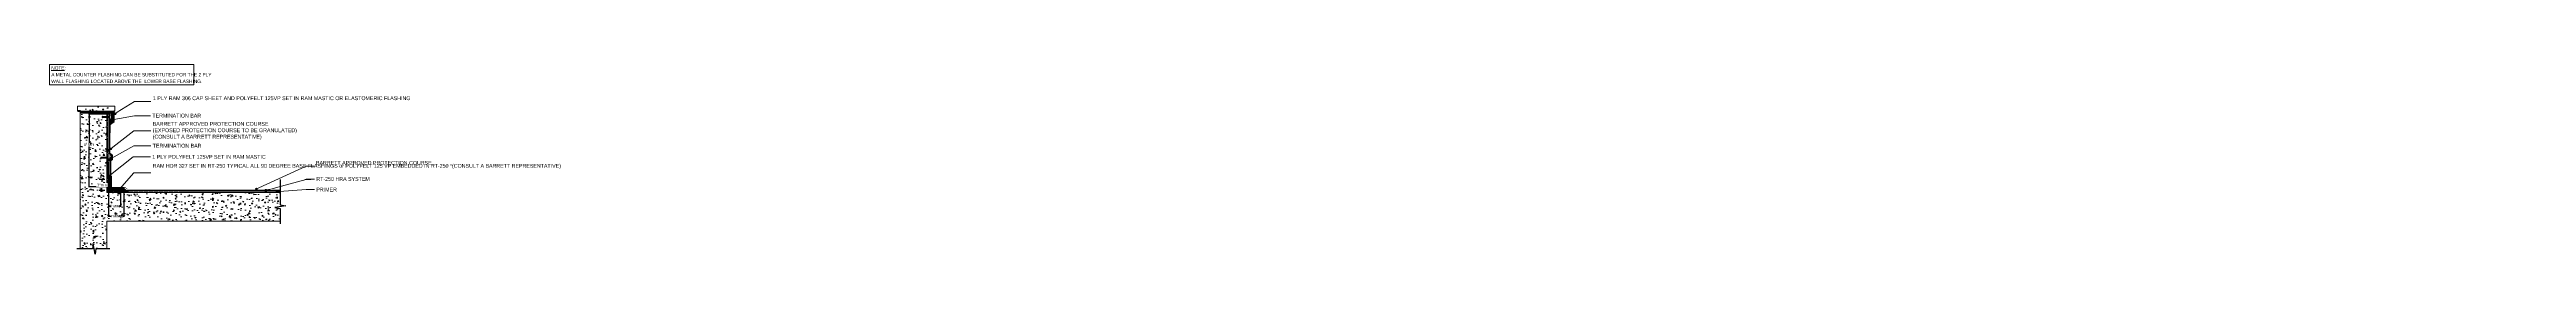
# Model space of a CAD drawing. Header units: inches. Extents: x -8 to 686, y 0 to 54.
import ezdxf
from ezdxf import colors
from ezdxf.entities.mleader import LeaderData, LeaderLine
from ezdxf.math import Vec2, Vec3

# ---------------------------------------------------------------- set-up
doc = ezdxf.new("R2010")
doc.units = ezdxf.units.IN
doc.header["$MEASUREMENT"] = 0
doc.set_wipeout_variables(frame=1)
for name, pattern in [('Dashed - Dense', [0.8, 0.5, -0.3]), ('DASHED2', [0.1875, 0.125, -0.0625]), ('Wipeout_Contour', [39.370079, 0, -39.370079])]:
    doc.linetypes.add(name, pattern=pattern)
for name, color, linetype, lineweight in [('Dimensions', 20, 'Continuous', 0), ('Drainage Mat', 191, 'Continuous', 0), ('Others', 190, 'Continuous', 0), ('RAM HDR 327', 63, 'Continuous', 0), ('Ram Mastic', 191, 'Continuous', 0), ('RT-250 HRA SYSTEM LIQUID', 241, 'Continuous', 0), ('RT-250 HRA SYSTEM MESH', 3, 'Continuous', 0), ('Text', 20, 'Continuous', 0)]:
    doc.layers.add(name, color=color, linetype=linetype, lineweight=lineweight)
doc.layers.add('Fastener', color=94, linetype='Continuous')
doc.layers.add('Primer', color=32, linetype='DASHED2')
doc.layers.add('Metal', color=7, linetype='Continuous', true_color=0x803345)
doc.layers.add('Protection Course', color=7, linetype='Dashed - Dense', lineweight=0, true_color=0x216123)
doc.styles.add('Annotative', font='tahoma.ttf')
doc.styles.add('GENERATED_STYLE_1', font='')
doc.styles.get("Standard").update_dxf_attribs({"font": ''})
doc.styles.get('GENERATED_STYLE_1').set_extended_font_data('Arial Narrow')
doc.styles.get('Standard').set_extended_font_data('Arial Narrow')
doc.dimstyles.new('Annotative', dxfattribs={"dimscale": 0, "dimtxt": 0.09375, "dimasz": 0.09375, "dimexe": 0.09375, "dimexo": 0.09375, "dimgap": 0.0625, "dimtad": 0, "dimtih": 1, "dimtoh": 1, "dimlfac": -1, "dimzin": 3, "dimdsep": 46, "dimlunit": 4, "dimtxsty": 'Annotative', "dimblk": 'ARCHTICK', "dimcen": 0.09, "dimclrd": 256, "dimclre": 256, "dimclrt": 256, "dimadec": 0, "dimazin": 2, "dimtfac": 1, "dimtix": 1, "dimtofl": 0, "dimtmove": 1, "dimatfit": 1, "dimldrblk": 'CLOSEDBLANK', "dimfxl": 1, "dimtfill": 1, "dimtolj": 1, "dimtzin": 0, "dimarcsym": 0})
doc.dimstyles.get("Standard").update_dxf_attribs({"dimtxt": 0.18, "dimasz": 0.18, "dimexe": 0.18, "dimexo": 0.0625, "dimgap": 0.09, "dimtad": 0, "dimtih": 1, "dimtoh": 1, "dimdec": 4, "dimzin": 0, "dimdsep": 46, "dimtxsty": 'Standard', "dimcen": 0.09, "dimadec": 0, "dimazin": 0, "dimtfac": 1, "dimtdec": 4, "dimtofl": 0, "dimtmove": 0, "dimatfit": 3, "dimfxl": 1, "dimtolj": 1, "dimtzin": 0, "dimarcsym": 0})
pattern_1 = [(130, (48.5373, 10.9482), (3.64368, 0.31878), [0.381, -4.191]), (185, (48.5373, 10.9482), (0.70486, 3.82114), [0.3048, -3.3528]), (79.5486, (48.2337, 10.9216), (-2.93883, 3.50235), [0.3238, -3.5618]), (133.816, (48.5373, 11.964), (5.4216, 0.84084), [0.5715, -6.2865]), (83.364, (48.0855, 11.894), (-4.7481, 4.9485), [0.4857, -5.3427]), (188.816, (48.5373, 11.964), (-4.7481, 4.9485), [0.4572, -5.0292]), (159, (48.0293, 11.7102), (3.03229, 2.0453), [0.381, -4.191]), (214, (48.0293, 11.7102), (-1.23604, 3.68376), [0.3048, -3.3528]), (108.5486, (47.7766, 11.5398), (-4.26833, 1.63845), [0.3238, -3.5618]), (142.5, (48.5373, 10.9482), (-0.061772, 1.6911), [0, -3.31216, 0, -3.4036, 0, -3.3655]), (172.5, (48.5373, 10.9482), (-1.336393, 2.00361), [0, -1.94056, 0, -3.23596, 0, -1.2827]), (212.5, (49.6702, 10.9482), (2.711818, 0.11458), [0, -1.27, 0, -3.9624, 0, -5.2578]), (222.5, (50.1782, 10.9482), (-2.96259, 0.50853), [0, -1.651, 0, -2.63144, 0, -3.7338])]
pattern_2 = [(0, (-459.16706, 23.96209), (0.125, 0.125), [0.125, -0.125]), (90, (-459.04206, 23.96209), (-0.125, 0.125), [0.125, -0.125])]

# ---------------------------------------------------------------- blocks, each defined once
blk = doc.blocks.new('_ArchTick')
at = {"color": 0, "linetype": 'ByBlock', "const_width": 0.15}
blk.add_lwpolyline([(-0.5, -0.5), (0.5, 0.5)], dxfattribs=at)
blk = doc.blocks.new('*D13')
at = {"layer": 'Defpoints', "color": 0, "transparency": 16777216}
for p in [(3.46, 39.97), (8.91, 39.97), (9.73, 19.57)]:
    blk.add_point(p, dxfattribs=at)
at = {"layer": 'Dimensions', "color": 0, "lineweight": -2, "transparency": 16777216}
for p, q in [((8.85, 39.97), (3.28, 39.97)), ((3.46, 39.97), (3.46, 31.82)), ((3.46, 19.57), (3.46, 30.93)), ((9.67, 19.57), (3.28, 19.57))]:
    blk.add_line(p, q, dxfattribs=at)
at = {"layer": 'Dimensions', "color": 0, "lineweight": -2, "transparency": 16777216, "xscale": 0.18, "yscale": 0.18, "zscale": 0.18}
for p, rotation in [((3.46, 39.97), 90), ((3.46, 19.57), 270)]:
    blk.add_blockref('_ArchTick', p, dxfattribs=dict(at, rotation=rotation))
at = {"layer": 'Dimensions', "color": 0, "transparency": 16777216, "insert": (3.46, 31.38), "char_height": 0.7, "attachment_point": 5}
blk.add_mtext('\\A1;8" MIN', dxfattribs=at)
blk = doc.blocks.new('*D11')
at = {"layer": 'Defpoints', "color": 0, "transparency": 16777216}
for p in [(8.87, 18.54), (13.17, 19.21), (13.17, 11.3)]:
    blk.add_point(p, dxfattribs=at)
at = {"layer": 'Dimensions', "color": 0, "lineweight": -2, "transparency": 16777216}
for p, q in [((8.87, 18.47), (8.87, 11.12)), ((13.17, 19.15), (13.17, 11.12)), ((8.87, 11.3), (9.5, 11.3)), ((13.17, 11.3), (11.8, 11.3))]:
    blk.add_line(p, q, dxfattribs=at)
at = {"layer": 'Dimensions', "color": 0, "lineweight": -2, "transparency": 16777216, "xscale": 0.75, "yscale": 0.75, "zscale": 0.75, "rotation": 180}
blk.add_blockref('_ArchTick', (8.87, 11.3), dxfattribs=at)
at = {"layer": 'Dimensions', "color": 0, "lineweight": -2, "transparency": 16777216, "xscale": 0.75, "yscale": 0.75, "zscale": 0.75}
blk.add_blockref('_ArchTick', (13.17, 11.3), dxfattribs=at)
at = {"layer": 'Dimensions', "color": 0, "transparency": 16777216, "insert": (10.65, 11.3), "char_height": 0.7, "attachment_point": 5}
blk.add_mtext('\\A1;4"MIN', dxfattribs=at)
blk = doc.blocks.new('*D12')
at = {"layer": 'Defpoints', "color": 0, "transparency": 16777216}
for p in [(8.87, 18.54), (12.22, 18.49), (12.22, 14.11)]:
    blk.add_point(p, dxfattribs=at)
at = {"layer": 'Dimensions', "color": 0, "lineweight": -2, "transparency": 16777216}
for p, q in [((8.87, 18.47), (8.87, 13.93)), ((8.87, 14.11), (9.5, 14.11)), ((12.22, 14.11), (11.78, 14.11)), ((12.22, 18.43), (12.22, 13.93))]:
    blk.add_line(p, q, dxfattribs=at)
at = {"layer": 'Dimensions', "color": 0, "lineweight": -2, "transparency": 16777216, "xscale": 0.75, "yscale": 0.75, "zscale": 0.75, "rotation": 180}
blk.add_blockref('_ArchTick', (8.87, 14.11), dxfattribs=at)
at = {"layer": 'Dimensions', "color": 0, "lineweight": -2, "transparency": 16777216, "xscale": 0.75, "yscale": 0.75, "zscale": 0.75}
blk.add_blockref('_ArchTick', (12.22, 14.11), dxfattribs=at)
at = {"layer": 'Dimensions', "color": 0, "transparency": 16777216, "insert": (10.64, 14.11), "char_height": 0.7, "attachment_point": 5}
blk.add_mtext('\\A1;3"MIN', dxfattribs=at)
blk = doc.blocks.new('zamac')
blk.add_wipeout([(-2.34, 0.12), (-2.27, 0.14), (0, 0.14), (0, -0.14), (-2.27, -0.14), (-2.34, -0.12)])
at = {"color": 0, "linetype": 'Continuous', "ltscale": 1.75}
for points in [[(-2.27, 0.04), (-2.27, 0.14), (-2.34, 0.12), (-2.34, -0.12), (-2.27, -0.14), (-2.27, -0.04)], [(-2.34, -0.04), (-1.25, -0.04), (-1.25, 0.04), (-2.34, 0.04)], [(-2.27, 0.14), (0, 0.14)], [(0, -0.14), (-2.27, -0.14)]]:
    blk.add_lwpolyline(points, dxfattribs=at)
blk.add_lwpolyline([(0, -0.35), (0, 0.35), (0.02, 0.35, -0.236068), (0.05, 0.34), (0.15, 0.21, -0.162278), (0.16, 0.18), (0.16, -0.18, -0.162278), (0.15, -0.21), (0.05, -0.34, -0.236068), (0.02, -0.35)], format="xyb", close=True, dxfattribs=at)
blk = doc.blocks.new('flat term')
at = {"layer": 'Fastener'}
blk.add_blockref('zamac', (476.02, 15.02), dxfattribs=at)
at = {"layer": 'Drainage Mat'}
blk.add_lwpolyline([(476.02, 13.96), (475.83, 13.96), (475.83, 16.12), (476.02, 16.12)], close=True, dxfattribs=at)
blk.add_wipeout([(476.02, 13.96), (475.83, 13.96), (475.83, 16.12), (476.02, 16.12)]).dxf.layer = 'Fastener'
blk = doc.blocks.new('*D14')
at = {"layer": 'Dimensions', "lineweight": -2, "transparency": 16777216}
for p, q in [((7.85, 21.59), (6.28, 21.59)), ((7.03, 21.59), (7.03, 20.95)), ((7.85, 18.52), (6.28, 18.52)), ((7.03, 18.52), (7.03, 19.17))]:
    blk.add_line(p, q, dxfattribs=at)
at = {"layer": 'Dimensions', "lineweight": -2, "transparency": 16777216, "xscale": 0.75, "yscale": 0.75, "zscale": 0.75}
for p, rotation in [((7.03, 21.59), 90), ((7.03, 18.52), 270)]:
    blk.add_blockref('_ArchTick', p, dxfattribs=dict(at, rotation=rotation))
at = {"layer": 'Dimensions', "transparency": 16777216, "insert": (7.03, 20.06), "char_height": 0.75, "attachment_point": 5, "style": 'Annotative', "bg_fill": 3, "box_fill_scale": 1.25, "bg_fill_color": 256, "bg_fill_true_color": 13158600, "bg_fill_transparency": 0}
blk.add_mtext('\\A1;3"min', dxfattribs=at)
at = {"layer": 'Defpoints', "color": 0, "transparency": 16777216}
for p in [(8.6, 21.59), (7.03, 18.52), (8.6, 18.52)]:
    blk.add_point(p, dxfattribs=at)
blk = doc.blocks.new('_ClosedBlank')
at = {"color": 0, "linetype": 'ByBlock', "lineweight": -2}
for p, q in [((-1, 0.2), (0, 0)), ((-1, 0.2), (-1, -0.2)), ((0, 0), (-1, -0.2))]:
    blk.add_line(p, q, dxfattribs=at)
blk = doc.blocks.new('_Dot')
at = {"color": 0, "linetype": 'ByBlock', "lineweight": -2}
blk.add_line((-0.5, 0), (-1, 0), dxfattribs=at)
at = {"color": 0, "linetype": 'ByBlock', "const_width": 0.5}
blk.add_lwpolyline([(-0.25, 0, 1), (0.25, 0, 1)], format="xyb", close=True, dxfattribs=at)

msp = doc.modelspace()

# ---------------------------------------------------------------- hatches: boundary and pattern name
at = {"layer": 'Others'}
h = msp.add_hatch(dxfattribs=at)
h.set_pattern_fill('CONCRETE___STRUCTURAL_0002', color=256, style=0, pattern_type=2)
h.set_pattern_definition(pattern_1)
h.paths.add_polyline_path([(10.59214, 40.8341), (10.59214, 42.21193), (0.17552, 42.21193), (0.17552, 40.8341)])
h = msp.add_hatch(dxfattribs=at)
h.set_pattern_fill('CONCRETE___STRUCTURAL_0002', color=256, style=0, pattern_type=2)
h.set_pattern_definition(pattern_1)
h.paths.add_polyline_path([(0.9574, 0.24511), (8.41841, 0.24511), (8.41841, 9.90551), (63.48398, 9.90551), (63.48398, 17.93584), (8.41841, 17.93584), (8.41841, 40.2753), (0.9574, 40.2753)])
at = {"layer": 'Protection Course'}
h = msp.add_hatch(dxfattribs=at)
h.set_pattern_fill('AGGREGAT', color=256, scale=0.3, pattern_type=2)
h.set_pattern_definition([(0, (-459.16706, 23.9621), (0.3, 0.3), [0.03, -0.045, 0.015, -0.045, 0.015, -0.15]), (0, (-459.01706, 23.9921), (0.3, 0.3), [0.015, -0.285]), (0, (-459.10706, 24.0071), (0.3, 0.3), [0.015, -0.03, 0.015, -0.24]), (0, (-458.95706, 24.0221), (0.3, 0.3), [0.03, -0.27]), (0, (-458.92706, 24.0371), (0.3, 0.3), [0.015, -0.285]), (0, (-459.01706, 24.0671), (0.3, 0.3), [0.03, -0.27]), (0, (-459.16706, 24.0821), (0.3, 0.3), [0.015, -0.03, 0.015, -0.075, 0.045, -0.12]), (0, (-458.95706, 24.1121), (0.3, 0.3), [0.03, -0.27]), (0, (-459.13706, 24.1271), (0.3, 0.3), [0.03, -0.015, 0.015, -0.12, 0.015, -0.105]), (0, (-459.15206, 24.1421), (0.3, 0.3), [0.015, -0.285]), (0, (-459.04706, 24.1571), (0.3, 0.3), [0.015, -0.015, 0.015, -0.255]), (0, (-459.09206, 24.1721), (0.3, 0.3), [0.015, -0.285]), (0, (-458.89706, 24.1871), (0.3, 0.3), [0.015, -0.285]), (0, (-459.03206, 24.2021), (0.3, 0.3), [0.015, -0.12, 0.015, -0.15]), (0, (-459.03206, 24.2171), (0.3, 0.3), [0.03, -0.27]), (0, (-458.97206, 24.2321), (0.3, 0.3), [0.03, -0.27]), (0, (-459.15206, 24.2471), (0.3, 0.3), [0.015, -0.18, 0.03, -0.075]), (90, (-459.16706, 24.0971), (-0.3, 0.3), [0.06, -0.06, 0.03, -0.15]), (90, (-459.15206, 24.0971), (-0.3, 0.3), [0.015, -0.105, 0.03, -0.15]), (90, (-459.13706, 24.0221), (-0.3, 0.3), [0.045, -0.255]), (90, (-459.12206, 24.0221), (-0.3, 0.3), [0.03, -0.27]), (90, (-459.10706, 23.9771), (-0.3, 0.3), [0.015, -0.18, 0.015, -0.015, 0.03, -0.045]), (90, (-459.07706, 23.9771), (-0.3, 0.3), [0.015, -0.105, 0.015, -0.165]), (90, (-459.06206, 24.0971), (-0.3, 0.3), [0.03, -0.045, 0.015, -0.015, 0.03, -0.165]), (90, (-459.04706, 24.0371), (-0.3, 0.3), [0.03, -0.165, 0.015, -0.09]), (90, (-459.03206, 23.9771), (-0.3, 0.3), [0.015, -0.015, 0.03, -0.24]), (90, (-459.00206, 24.1721), (-0.3, 0.3), [0.015, -0.285]), (90, (-458.98706, 24.1721), (-0.3, 0.3), [0.03, -0.03, 0.015, -0.015, 0.03, -0.18]), (90, (-458.97206, 24.0371), (-0.3, 0.3), [0.015, -0.015, 0.015, -0.03, 0.015, -0.21]), (90, (-458.92706, 24.1421), (-0.3, 0.3), [0.06, -0.24]), (90, (-458.91206, 24.1121), (-0.3, 0.3), [0.06, -0.045, 0.03, -0.165]), (90, (-458.89706, 23.9921), (-0.3, 0.3), [0.015, -0.045, 0.03, -0.21]), (90, (-458.88206, 24.0221), (-0.3, 0.3), [0.045, -0.255]), (45, (-459.04706, 23.96209), (0, 0.3), [0.021213, -0.40305107]), (45, (-458.88206, 23.97709), (0, 0.3), [0.021213, -0.36062507, 0.021213, -0.021213]), (45, (-459.07706, 23.99209), (0, 0.3), [0.021213, -0.169704, 0.021213, -0.21213407]), (45, (-459.00206, 23.99209), (0, 0.3), [0.021213, -0.33941207, 0.021213, -0.042426]), (45, (-458.98706, 23.99209), (0, 0.3), [0.042426, -0.169704, 0.042426, -0.16970807]), (45, (-459.06206, 24.02209), (0, 0.3), [0.02121, -0.19092, 0.02121, -0.02121, 0.02121, -0.14850407]), (45, (-458.91206, 24.03709), (0, 0.3), [0.021213, -0.021213, 0.021213, -0.36062507]), (45, (-459.12206, 24.05209), (0, 0.3), [0.021213, -0.254556, 0.021213, -0.12728207]), (45, (-458.88206, 24.08209), (0, 0.3), [0.02121, -0.02121, 0.02121, -0.084852, 0.02121, -0.25457207]), (45, (-459.06206, 24.12709), (0, 0.3), [0.021213, -0.40305107]), (45, (-459.13706, 24.14209), (0, 0.3), [0.0424263, -0.38183777]), (45, (-459.16706, 24.17209), (0, 0.3), [0.021213, -0.021213, 0.021213, -0.36062507]), (45, (-459.00206, 24.21709), (0, 0.3), [0.021213, -0.40305107]), (45, (-458.91206, 24.24709), (0, 0.3), [0.021213, -0.40305107]), (135, (-459.03206, 23.99209), (2e-17, 0.3), [0.021213, -0.40305107]), (135, (-459.01706, 23.99209), (2e-17, 0.3), [0.021213, -0.40305107]), (135, (-459.10706, 24.00709), (2e-17, 0.3), [0.021213, -0.084852, 0.042426, -0.27577307]), (135, (-459.16706, 24.00709), (2e-17, 0.3), [0.021213, -0.40305107]), (135, (-458.97206, 24.05209), (2e-17, 0.3), [0.021213, -0.16970562, 0.021213, -0.21213245]), (135, (-458.95706, 24.05209), (2e-17, 0.3), [0.02121, -0.12729, 0.02121, -0.12726, 0.02121, -0.10608407]), (135, (-459.13706, 24.06709), (2e-17, 0.3), [0.021213, -0.40305107]), (135, (-458.89706, 24.08209), (2e-17, 0.3), [0.04242, -0.106065, 0.02121, -0.02121, 0.02121, -0.21214907]), (135, (-459.09206, 24.12709), (2e-17, 0.3), [0.021213, -0.40305107]), (135, (-458.97206, 24.12709), (2e-17, 0.3), [0.0424263, -0.38183777]), (135, (-458.95706, 24.12709), (2e-17, 0.3), [0.021213, -0.40305107]), (135, (-459.04706, 24.15709), (2e-17, 0.3), [0.021213, -0.40305107]), (135, (-459.13706, 24.20209), (2e-17, 0.3), [0.021213, -0.40305107]), (135, (-458.89706, 24.20209), (2e-17, 0.3), [0.021213, -0.40305107]), (26.56505, (-459.13706, 23.96209), (0.3, 1e-10), [0.03354, -0.6372804]), (26.56505, (-459.16706, 23.99209), (0.3, 1e-10), [0.03354, -0.6372804]), (26.56505, (-459.16706, 24.00709), (0.3, 1e-10), [0.03354, -0.6372804]), (26.56505, (-459.09206, 24.00709), (0.3, 1e-10), [0.03354, -0.6372804]), (26.56505, (-459.10706, 24.06709), (0.3, 1e-10), [0.03354, -0.6372804]), (26.56505, (-459.10706, 24.08209), (0.3, 1e-10), [0.03354, -0.6372804]), (26.56505, (-459.04706, 24.14209), (0.3, 1e-10), [0.03354, -0.6372804]), (26.56505, (-459.03206, 24.15709), (0.3, 1e-10), [0.03354, -0.6372804]), (26.56505, (-459.15206, 24.18709), (0.3, 1e-10), [0.03354, -0.6372804]), (26.56505, (-459.06206, 24.18709), (0.3, 1e-10), [0.03354, -0.6372804]), (63.43495, (-458.91206, 23.96209), (2e-11, 0.3), [0.03354, -0.6372804]), (63.43495, (-458.98706, 24.00709), (2e-11, 0.3), [0.03354, -0.6372804]), (63.43495, (-459.03206, 24.03709), (2e-11, 0.3), [0.03354, -0.6372804]), (63.43495, (-458.98706, 24.08209), (2e-11, 0.3), [0.03354, -0.6372804]), (63.43495, (-458.97206, 24.08209), (2e-11, 0.3), [0.03354, -0.6372804]), (63.43495, (-459.07706, 24.12709), (2e-11, 0.3), [0.03354, -0.6372804]), (63.43495, (-459.10706, 24.14209), (2e-11, 0.3), [0.03354, -0.6372804]), (63.43495, (-458.98706, 24.20209), (2e-11, 0.3), [0.03354, -0.6372804]), (63.43495, (-459.10706, 24.23209), (2e-11, 0.3), [0.03354, -0.6372804]), (116.56505, (-459.15206, 24.14209), (-1e-10, 0.3), [0.03354, -0.6372804]), (116.56505, (-458.97206, 24.14209), (-1e-10, 0.3), [0.03354, -0.6372804]), (116.56505, (-459.16706, 24.15709), (-1e-10, 0.3), [0.03354, -0.6372804]), (116.56505, (-458.92706, 24.20209), (-1e-10, 0.3), [0.03354, -0.6372804]), (116.56505, (-459.12206, 24.21709), (-1e-10, 0.3), [0.03354, -0.6372804]), (116.56505, (-459.06206, 24.23209), (-1e-10, 0.3), [0.03354, -0.6372804]), (153.43495, (-459.04706, 23.96209), (-0.3, 1e-10), [0.03354, -0.6372804]), (153.43495, (-459.10706, 23.99209), (-0.3, 1e-10), [0.03354, -0.6372804]), (153.43495, (-458.89706, 24.00709), (-0.3, 1e-10), [0.03354, -0.6372804]), (153.43495, (-458.92706, 24.03709), (-0.3, 1e-10), [0.03354, -0.6372804]), (153.43495, (-459.04706, 24.06709), (-0.3, 1e-10), [0.03354, -0.6372804]), (153.43495, (-459.12206, 24.08209), (-0.3, 1e-10), [0.03354, -0.6372804]), (153.43495, (-459.03206, 24.08209), (-0.3, 1e-10), [0.03354, -0.6372804]), (153.43495, (-459.07706, 24.11209), (-0.3, 1e-10), [0.03354, -0.6372804]), (153.43495, (-459.07706, 24.18709), (-0.3, 1e-10), [0.03354, -0.6372804]), (153.43495, (-459.16706, 24.24709), (-0.3, 1e-10), [0.03354, -0.6372804]), (153.43495, (-458.98706, 24.24709), (-0.3, 1e-10), [0.03354, -0.6372804]), (153.43495, (-458.95706, 24.24709), (-0.3, 1e-10), [0.03354, -0.6372804])])
h.paths.add_polyline_path([(9.39306, 22.60982), (9.59401, 22.40934), (9.59401, 19.27269), (9.5963, 19.27269), (9.5963, 19.15021), (13.16905, 19.15021), (13.16905, 19.27269), (9.72474, 19.27269), (9.72474, 22.47591), (9.51767, 22.68249), (9.51767, 26.84807), (9.95026, 27.24339), (9.95704, 28.42571), (9.26525, 29.03286), (9.35261, 40.27332), (9.20151, 40.27671), (9.13653, 29.00011), (9.81133, 28.38918), (9.81884, 27.29491), (9.39382, 26.8626)])
at = {"layer": 'Ram Mastic'}
h = msp.add_hatch(dxfattribs=at)
h.set_pattern_fill('ZIGZAG', color=256)
h.set_pattern_definition(pattern_2)
h.paths.add_polyline_path([(8.82111, 28.79871), (8.60453, 28.79871), (8.60453, 22.03108), (9.02935, 22.03108), (9.02935, 18.52575), (9.22607, 18.52575), (9.22168, 22.18706), (8.82261, 22.48386)])
h = msp.add_hatch(dxfattribs=at)
h.set_pattern_fill('ZIGZAG', color=256)
h.set_pattern_definition(pattern_2)
h.paths.add_polyline_path([(14.36072, 18.35076), (13.83314, 18.35536), (13.37198, 18.65544), (9.22607, 18.66004), (9.22607, 18.52575), (12.4667, 18.52575), (12.4667, 18.20504), (14.36072, 18.20504)])

# ---------------------------------------------------------------- linework, layer by layer
at = {"layer": 'Metal', "linetype": 'Continuous'}
msp.add_lwpolyline([(9.43649, 37.12363), (10.42896, 37.89154), (10.43313, 40.68948), (0.32668, 40.70452)], dxfattribs=at)
at = {"layer": 'Others', "flags": 128}
for points in [[(10.59214, 40.8341), (10.59214, 42.21193), (0.17552, 42.21193), (0.17552, 40.8341)], [(0.9574, 0.24511), (8.41841, 0.24511), (8.41841, 9.90551), (63.48398, 9.90551), (63.48398, 17.93584), (8.41841, 17.93584), (8.41841, 40.2753), (0.9574, 40.2753)]]:
    msp.add_lwpolyline(points, close=True, dxfattribs=at)
at = {"layer": 'Primer', "ltscale": 0.2}
msp.add_lwpolyline([(57.11942, 18.06422), (8.60453, 18.06422), (8.60453, 40.2753)], dxfattribs=at)
at = {"layer": 'Protection Course', "linetype": 'Continuous', "flags": 128}
msp.add_lwpolyline([(9.39306, 22.60982), (9.59401, 22.40934), (9.59401, 19.27269), (9.5963, 19.27269), (9.5963, 19.15021), (13.16905, 19.15021), (13.16905, 19.27269), (9.72474, 19.27269), (9.72474, 22.47591), (9.51767, 22.68249), (9.51767, 26.84807), (9.95026, 27.24339), (9.95704, 28.42571), (9.26525, 29.03286), (9.35261, 40.27332), (9.20151, 40.27671), (9.13653, 29.00011), (9.81133, 28.38918), (9.81884, 27.29491), (9.39382, 26.8626)], close=True, dxfattribs=at)
at = {"layer": 'Protection Course', "linetype": 'Dashed - Dense', "ltscale": 0.2, "const_width": 0.14148}
msp.add_lwpolyline([(57.07639, 18.89528), (14.17054, 18.89528), (13.40434, 19.43844), (9.81813, 19.44394)], dxfattribs=at)
at = {"layer": 'RAM HDR 327', "const_width": 0.05}
msp.add_lwpolyline([(12.21812, 18.49096), (8.985, 18.48888), (9.00766, 21.59439)], dxfattribs=at)
at = {"layer": 'Ram Mastic'}
for points in [[(8.82111, 28.79871), (8.60453, 28.79871), (8.60453, 22.03108), (9.02935, 22.03108), (9.02935, 18.52575), (9.22607, 18.52575), (9.22168, 22.18706), (8.82261, 22.48386)], [(14.36072, 18.35076), (13.83314, 18.35536), (13.37198, 18.65544), (9.22607, 18.66004), (9.22607, 18.52575), (12.4667, 18.52575), (12.4667, 18.20504), (14.36072, 18.20504)]]:
    msp.add_lwpolyline(points, close=True, dxfattribs=at)
at = {"layer": 'RT-250 HRA SYSTEM LIQUID', "const_width": 0.3}
for points in [[(56.9798, 18.55177), (13.93852, 18.55177), (13.41169, 18.85004), (9.39106, 18.85004), (9.42347, 22.26204), (9.03094, 22.60382), (9.06522, 26.64767), (9.59376, 27.45607), (9.59376, 28.27776), (9.02662, 28.88552), (8.91506, 29.46502), (8.96695, 40.27099)], [(12.46127, 18.36309), (8.85806, 18.36044), (8.87253, 22.02998)]]:
    msp.add_lwpolyline(points, dxfattribs=at)
at = {"layer": 'RT-250 HRA SYSTEM MESH'}
msp.add_lwpolyline([(14.36072, 18.35076), (13.86152, 18.38374), (13.36584, 18.67961), (9.24153, 18.67961), (9.23714, 22.20416), (8.86279, 22.53295), (8.86129, 28.80192)], dxfattribs=at)

# ---------------------------------------------------------------- texts
at = {"layer": 'Text', "linetype": 'Continuous', "insert": (-7.16492, 48.68762), "char_height": 0.97222222, "width": 39.4566205, "attachment_point": 7, "line_spacing_factor": 1.156004, "style": 'GENERATED_STYLE_1', "bg_fill": 16, "box_fill_scale": 1.5, "bg_fill_color": 256, "bg_fill_transparency": 0}
msp.add_mtext('\\A1;\\pxql;{\\LNOTE}:\\P\\pq*;A METAL COUNTER FLASHING CAN BE SUBSTITUTED FOR THE 2 PLY WALL FLASHING LOCATED ABOVE THE  LOWER BASE FLASHING.', dxfattribs=at)

# ---------------------------------------------------------------- dimensions: what is measured, and where the dimension line sits
at = {"layer": 'Dimensions'}
dim = msp.add_linear_dim(base=(3.45753, 39.97097), p1=(9.73048, 19.56956), p2=(8.91214, 39.97097), angle=90, text='8" MIN', dimstyle='Standard', override={"dimscale": 0, "dimtxt": 0.7, "dimblk1": 'ArchTick', "dimblk2": 'ArchTick', "dimsah": 1}, dxfattribs=at)
dim.commit()
dim.dimension.update_dxf_attribs({"geometry": '*D13', "text_midpoint": (3.45753, 31.37643), "dimtype": 160})
for base, p2, text, picture, middle in [((13.16905, 11.30199), (13.16905, 19.21145), '4"MIN', '*D11', (10.65037, 11.30199)), ((12.21812, 14.11144), (12.21812, 18.49096), '3"MIN', '*D12', (10.64233, 14.11144))]:
    dim = msp.add_linear_dim(base=base, p1=(8.86605, 18.53709), p2=p2, text=text, dimstyle='Standard', override={"dimtxt": 0.7, "dimasz": 0.75, "dimblk1": 'ArchTick', "dimblk2": 'ArchTick', "dimsah": 1}, dxfattribs=at)
    dim.commit()
    dim.dimension.update_dxf_attribs({"geometry": picture, "text_midpoint": middle, "dimtype": 160})

# ---------------------------------------------------------------- next in the draw order: wipeouts: each hides what was drawn before it
at = {"linetype": 'Wipeout_Contour', "ltscale": 4148.249165}
msp.add_wipeout([(65.54634, 21.6553), (56.97978, 21.65526), (56.97982, 14.50526), (58.47983, 14.25527), (55.47983, 13.75525), (56.97983, 13.50526), (56.97985, 9.1181), (65.54641, 9.11815)], dxfattribs=at)
at = {"linetype": 'Wipeout_Contour', "ltscale": 3715.327653}
msp.add_wipeout([(9.19437, 0.00005), (9.19436, 2.16857), (5.34349, 2.16855), (5.0935, 0.66855), (4.59348, 3.66854), (4.34349, 2.16854), (-0.00001, 2.16852), (0, 0)], dxfattribs=at)

# ---------------------------------------------------------------- next in the draw order: linework, layer by layer
at = {"linetype": 'Continuous'}
for p, q in [((56.97978, 21.65526), (56.97982, 14.50526)), ((58.47983, 14.25527), (55.47983, 13.75525)), ((56.97982, 14.50526), (58.47983, 14.25527)), ((55.47983, 13.75525), (56.97983, 13.50526)), ((56.97983, 13.50526), (56.97985, 9.1181)), ((4.34349, 2.16854), (-0.00001, 2.16852)), ((4.59348, 3.66854), (4.34349, 2.16854)), ((5.0935, 0.66855), (4.59348, 3.66854)), ((5.34349, 2.16855), (5.0935, 0.66855)), ((9.19436, 2.16857), (5.34349, 2.16855))]:
    msp.add_line(p, q, dxfattribs=at)
at = {"layer": 'RT-250 HRA SYSTEM MESH'}
msp.add_lwpolyline([(56.9798, 18.51487), (13.93852, 18.51487), (13.41168, 18.81314), (9.39105, 18.81314), (9.42347, 22.22515), (9.03093, 22.56693), (9.06522, 26.64767), (9.59376, 27.41917), (9.59376, 28.27777), (9.02662, 28.88552), (8.91506, 29.46502), (8.96695, 40.2341)], dxfattribs=at)

# ---------------------------------------------------------------- next in the draw order: leaders
at = {"layer": 'Text'}
ml = msp.add_multileader_mtext('Standard', dxfattribs=at)
ml.set_content('BARRETT APPROVED PROTECTION COURSE.', color=256)
ml.set_leader_properties(color=256, lineweight=0)
ml.set_arrow_properties(name='DOT')
ml.build(insert=Vec2(0, 0))
ml.multileader.update_dxf_attribs({"text_left_attachment_type": 2, "text_right_attachment_type": 2, "dogleg_length": 0.36, "arrow_head_size": 0.75, "scale": 12})
ctx = ml.context
ctx.base_point, ctx.scale, ctx.char_height, ctx.arrow_head_size, ctx.landing_gap_size, ctx.plane_origin = Vec3(66.4248, 25.36961), 12, 1.08, 0.75, 0.54, Vec3(60.50561, 18.89528)
ctx.left_attachment, ctx.right_attachment = 2, 2
notes = []
notes.append((ctx, [(0, (1, 1, 0), (64.23835, 25.36961), (1, 0), 2.18645, [(0, [(50.27608, 18.91554)], 0, [])])]))
ctx.mtext.insert, ctx.mtext.width, ctx.mtext.flow_direction = Vec3(66.9648, 26.83797), 18.0121863, 5
ml = msp.add_multileader_mtext('Standard', dxfattribs=at)
ml.set_content('RT-250 HRA SYSTEM', color=256)
ml.set_leader_properties(color=256, lineweight=0)
ml.set_arrow_properties(name='DOT')
ml.build(insert=Vec2(0, 0))
ml.multileader.update_dxf_attribs({"text_left_attachment_type": 2, "text_right_attachment_type": 2, "dogleg_length": 0.36, "arrow_head_size": 0.75, "scale": 12})
ctx = ml.context
ctx.base_point, ctx.scale, ctx.char_height, ctx.arrow_head_size, ctx.landing_gap_size, ctx.plane_origin = Vec3(66.53132, 21.74895), 12, 1.08, 0.75, 0.54, Vec3(56.2885, 18.44239)
ctx.left_attachment, ctx.right_attachment = 2, 2
notes.append((ctx, [(0, (1, 1, 0), (64.23835, 21.74895), (1, 0), 2.29297, [(0, [(52.91586, 18.51487)], 0, [])])]))
ctx.mtext.insert, ctx.mtext.flow_direction = Vec3(67.07132, 22.30773), 5
ml = msp.add_multileader_mtext('Standard', dxfattribs=at)
ml.set_content('PRIMER', color=256)
ml.set_leader_properties(color=256, lineweight=0)
ml.set_arrow_properties(name='DOT')
ml.build(insert=Vec2(0, 0))
ml.multileader.update_dxf_attribs({"text_left_attachment_type": 2, "text_right_attachment_type": 2, "dogleg_length": 0.36, "arrow_head_size": 0.75, "scale": 12})
ctx = ml.context
ctx.base_point, ctx.scale, ctx.char_height, ctx.arrow_head_size, ctx.landing_gap_size, ctx.plane_origin = Vec3(66.53132, 18.78318), 12, 1.08, 0.75, 0.54, Vec3(52.1296, 18.00029)
ctx.left_attachment, ctx.right_attachment = 2, 2
notes.append((ctx, [(0, (1, 1, 0), (64.23835, 18.78318), (1, 0), 2.29297, [(0, [(56.00202, 18.19683)], 0, [])])]))
ctx.mtext.insert, ctx.mtext.width, ctx.mtext.flow_direction = Vec3(67.07132, 19.32318), 6.2457702, 5
for ctx, leaders in notes:
    for number, flags, end, landing, length, lines in leaders:
        leader = LeaderData()
        leader.index, (leader.has_last_leader_line, leader.has_dogleg_vector, leader.attachment_direction) = number, flags
        leader.last_leader_point, leader.dogleg_vector, leader.dogleg_length = Vec3(end), Vec3(landing), length
        for number, points, colour, breaks in lines:
            line = LeaderLine()
            line.index, line.vertices, line.color, line.breaks = number, Vec3.list(points), colors.encode_raw_color(colour), breaks
            leader.lines.append(line)
        ctx.leaders.append(leader)

# ---------------------------------------------------------------- next in the draw order: block references
at = {"layer": 'Drainage Mat'}
msp.add_blockref('flat term', (-466.55217, 24.15578), dxfattribs=at)
at = {"layer": 'Fastener'}
msp.add_blockref('flat term', (-466.95785, 12.68566), dxfattribs=at)

# ---------------------------------------------------------------- next in the draw order: dimensions: what is measured, and where the dimension line sits
at = {"layer": 'Dimensions'}
dim = msp.add_linear_dim(base=(7.02935, 18.52484), p1=(8.60453, 21.59439), p2=(8.60453, 18.52484), angle=90, text='<>min', dimstyle='Annotative', dxfattribs=at)
dim.commit()
dim.dimension.update_dxf_attribs({"geometry": '*D14', "text_midpoint": (7.02935, 20.05961)})

# ---------------------------------------------------------------- next in the draw order: hatches: boundary and pattern name
at = {"layer": 'Ram Mastic'}
h = msp.add_hatch(dxfattribs=at)
h.set_pattern_fill('ZIGZAG', color=256)
h.set_pattern_definition(pattern_2)
h.paths.add_polyline_path([(0.9574, 40.2753), (9.53186, 40.2753), (9.53186, 39.55844), (9.66446, 39.39805), (9.66446, 38.95803), (9.53186, 38.82544), (9.53186, 37.34044), (10.34602, 37.97901), (10.34602, 40.64868), (0.9574, 40.64868)])

# ---------------------------------------------------------------- next in the draw order: linework, layer by layer
at = {"layer": 'Drainage Mat'}
msp.add_lwpolyline([(0.9574, 40.2753), (9.53186, 40.2753), (9.53186, 39.55844), (9.66446, 39.39805), (9.66446, 38.95803), (9.53186, 38.82544), (9.53186, 37.34044), (10.34602, 37.97901), (10.34602, 40.64868), (0.9574, 40.64868)], close=True, dxfattribs=at)

# ---------------------------------------------------------------- next in the draw order: leaders
at = {"layer": 'Text'}
ml = msp.add_multileader_mtext('Standard', dxfattribs=at)
ml.set_content('1 PLY RAM 306 CAP SHEET AND POLYFELT 125VP SET IN RAM MASTIC OR ELASTOMERIC FLASHING', color=256)
ml.set_leader_properties(color=256, lineweight=0)
ml.set_arrow_properties(name='DOT')
ml.build(insert=Vec2(0, 0))
ml.multileader.update_dxf_attribs({"text_left_attachment_type": 2, "text_right_attachment_type": 2, "dogleg_length": 0.36, "arrow_head_size": 0.75, "scale": 12})
ctx = ml.context
ctx.base_point, ctx.scale, ctx.char_height, ctx.arrow_head_size, ctx.landing_gap_size, ctx.plane_origin = Vec3(20.74268, 43.52189), 12, 1.08, 0.75, 0.54, Vec3(3.29167, 40.7001)
ctx.left_attachment, ctx.right_attachment = 2, 2
notes = []
notes.append((ctx, [(1, (1, 1, 0), (16.1063, 43.52189), (1, 0), 4.63638, [(0, [(10.69701, 40.08358)], 0, [])])]))
ctx.mtext.insert, ctx.mtext.width, ctx.mtext.flow_direction = Vec3(21.28268, 44.99025), 32.3779897, 5
ml = msp.add_multileader_mtext('Standard', dxfattribs=at)
ml.set_content('BARRETT APPROVED PROTECTION COURSE \\P(EXPOSED PROTECTION COURSE TO BE GRANULATED)\\P\\pxqj;(CONSULT A BARRETT REPRESENTATIVE)', color=256)
ml.set_leader_properties(color=256, lineweight=0)
ml.set_arrow_properties(name='DOT')
ml.build(insert=Vec2(0, 0))
ml.multileader.update_dxf_attribs({"text_left_attachment_type": 2, "text_right_attachment_type": 2, "dogleg_length": 0.36, "arrow_head_size": 0.75, "scale": 12})
ctx = ml.context
ctx.base_point, ctx.scale, ctx.char_height, ctx.arrow_head_size, ctx.landing_gap_size, ctx.plane_origin = Vec3(20.70192, 35.25895), 12, 1.08, 0.75, 0.54, Vec3(8.60336, 29.8322)
ctx.left_attachment, ctx.right_attachment = 2, 2
notes.append((ctx, [(0, (1, 1, 0), (15.91506, 35.25895), (1, 0), 4.78686, [(0, [(9.47591, 30.23075)], 0, [])])]))
ctx.mtext.insert, ctx.mtext.width, ctx.mtext.flow_direction = Vec3(21.24192, 37.78644), 55.3994112, 5
ml = msp.add_multileader_mtext('Standard', dxfattribs=at)
ml.set_content('TERMINATION BAR', color=256)
ml.set_leader_properties(color=256, lineweight=0)
ml.set_arrow_properties(name='DOT')
ml.build(insert=Vec2(0, 0))
ml.multileader.update_dxf_attribs({"text_left_attachment_type": 2, "text_right_attachment_type": 2, "dogleg_length": 0.36, "arrow_head_size": 0.75, "scale": 12})
ctx = ml.context
ctx.base_point, ctx.scale, ctx.char_height, ctx.arrow_head_size, ctx.landing_gap_size, ctx.plane_origin = Vec3(20.6063, 39.53986), 12, 1.08, 0.75, 0.54, Vec3(5.54279, 39.71681)
ctx.left_attachment, ctx.right_attachment = 2, 2
notes.append((ctx, [(1, (1, 1, 0), (16.1063, 39.53986), (1, 0), 4.5, [(0, [(9.61662, 38.34698)], 0, [])])]))
ctx.mtext.insert, ctx.mtext.flow_direction = Vec3(21.1463, 40.09865), 5
ml = msp.add_multileader_mtext('Standard', dxfattribs=at)
ml.set_content('1 PLY POLYFELT 125VP SET IN RAM MASTIC', color=256)
ml.set_leader_properties(color=256, lineweight=0)
ml.set_arrow_properties(name='DOT')
ml.build(insert=Vec2(0, 0))
ml.multileader.update_dxf_attribs({"text_left_attachment_type": 2, "text_right_attachment_type": 2, "dogleg_length": 0.98425, "arrow_head_size": 0.75, "scale": 12})
ctx = ml.context
ctx.base_point, ctx.scale, ctx.char_height, ctx.arrow_head_size, ctx.landing_gap_size, ctx.plane_origin = Vec3(20.59444, 27.96877), 12, 1.08, 0.75, 0.54, Vec3(8.77616, 23.47371)
ctx.left_attachment, ctx.right_attachment = 2, 2
notes.append((ctx, [(0, (1, 1, 0), (15.80759, 27.96877), (1, 0), 4.78686, [(0, [(8.82261, 22.48386)], 0, [])])]))
ctx.mtext.insert, ctx.mtext.flow_direction = Vec3(21.13444, 28.52756), 5
ml = msp.add_multileader_mtext('Standard', dxfattribs=at)
ml.set_content('TERMINATION BAR', color=256)
ml.set_leader_properties(color=256, lineweight=0)
ml.set_arrow_properties(name='DOT')
ml.build(insert=Vec2(0, 0))
ml.multileader.update_dxf_attribs({"text_left_attachment_type": 2, "text_right_attachment_type": 2, "dogleg_length": 0.36, "arrow_head_size": 0.75, "scale": 12})
ctx = ml.context
ctx.base_point, ctx.scale, ctx.char_height, ctx.arrow_head_size, ctx.landing_gap_size, ctx.plane_origin = Vec3(20.70192, 31.08597), 12, 1.08, 0.75, 0.54, Vec3(5.54279, 30.78221)
ctx.left_attachment, ctx.right_attachment = 2, 2
notes.append((ctx, [(1, (1, 1, 0), (15.91506, 31.08597), (1, 0), 4.78686, [(0, [(8.92883, 27.16561), (15.91506, 31.08597)], 0, [])])]))
ctx.mtext.insert, ctx.mtext.flow_direction = Vec3(21.24192, 31.64475), 5
ml = msp.add_multileader_mtext('Standard', dxfattribs=at)
ml.set_content('RAM HDR 327 SET IN RT-250 TYPICAL ALL 90 DEGREE BASE FLASHINGS or POLYFELT 125 VP EMBEDDED IN RT-250 *(CONSULT A BARRETT REPRESENTATIVE)', color=256)
ml.set_leader_properties(color=256, lineweight=0)
ml.set_arrow_properties(name='DOT')
ml.build(insert=Vec2(0, 0))
ml.multileader.update_dxf_attribs({"text_left_attachment_type": 2, "text_right_attachment_type": 2, "dogleg_length": 0.36, "arrow_head_size": 0.75, "scale": 12})
ctx = ml.context
ctx.base_point, ctx.scale, ctx.char_height, ctx.arrow_head_size, ctx.landing_gap_size, ctx.plane_origin = Vec3(20.70192, 23.47203), 12, 1.08, 0.75, 0.54, Vec3(8.69736, 19.91121)
ctx.left_attachment, ctx.right_attachment = 2, 2
notes.append((ctx, [(1, (1, 1, 0), (15.91506, 23.47203), (1, 0), 4.78686, [(0, [(11.45856, 18.35272)], 0, [])])]))
ctx.mtext.insert, ctx.mtext.width, ctx.mtext.defined_height, ctx.mtext.flow_direction = Vec3(21.24192, 25.99952), 39.1826787, 4.8314, 5
for ctx, leaders in notes:
    for number, flags, end, landing, length, lines in leaders:
        leader = LeaderData()
        leader.index, (leader.has_last_leader_line, leader.has_dogleg_vector, leader.attachment_direction) = number, flags
        leader.last_leader_point, leader.dogleg_vector, leader.dogleg_length = Vec3(end), Vec3(landing), length
        for number, points, colour, breaks in lines:
            line = LeaderLine()
            line.index, line.vertices, line.color, line.breaks = number, Vec3.list(points), colors.encode_raw_color(colour), breaks
            leader.lines.append(line)
        ctx.leaders.append(leader)

doc.saveas('drawing.dxf')
